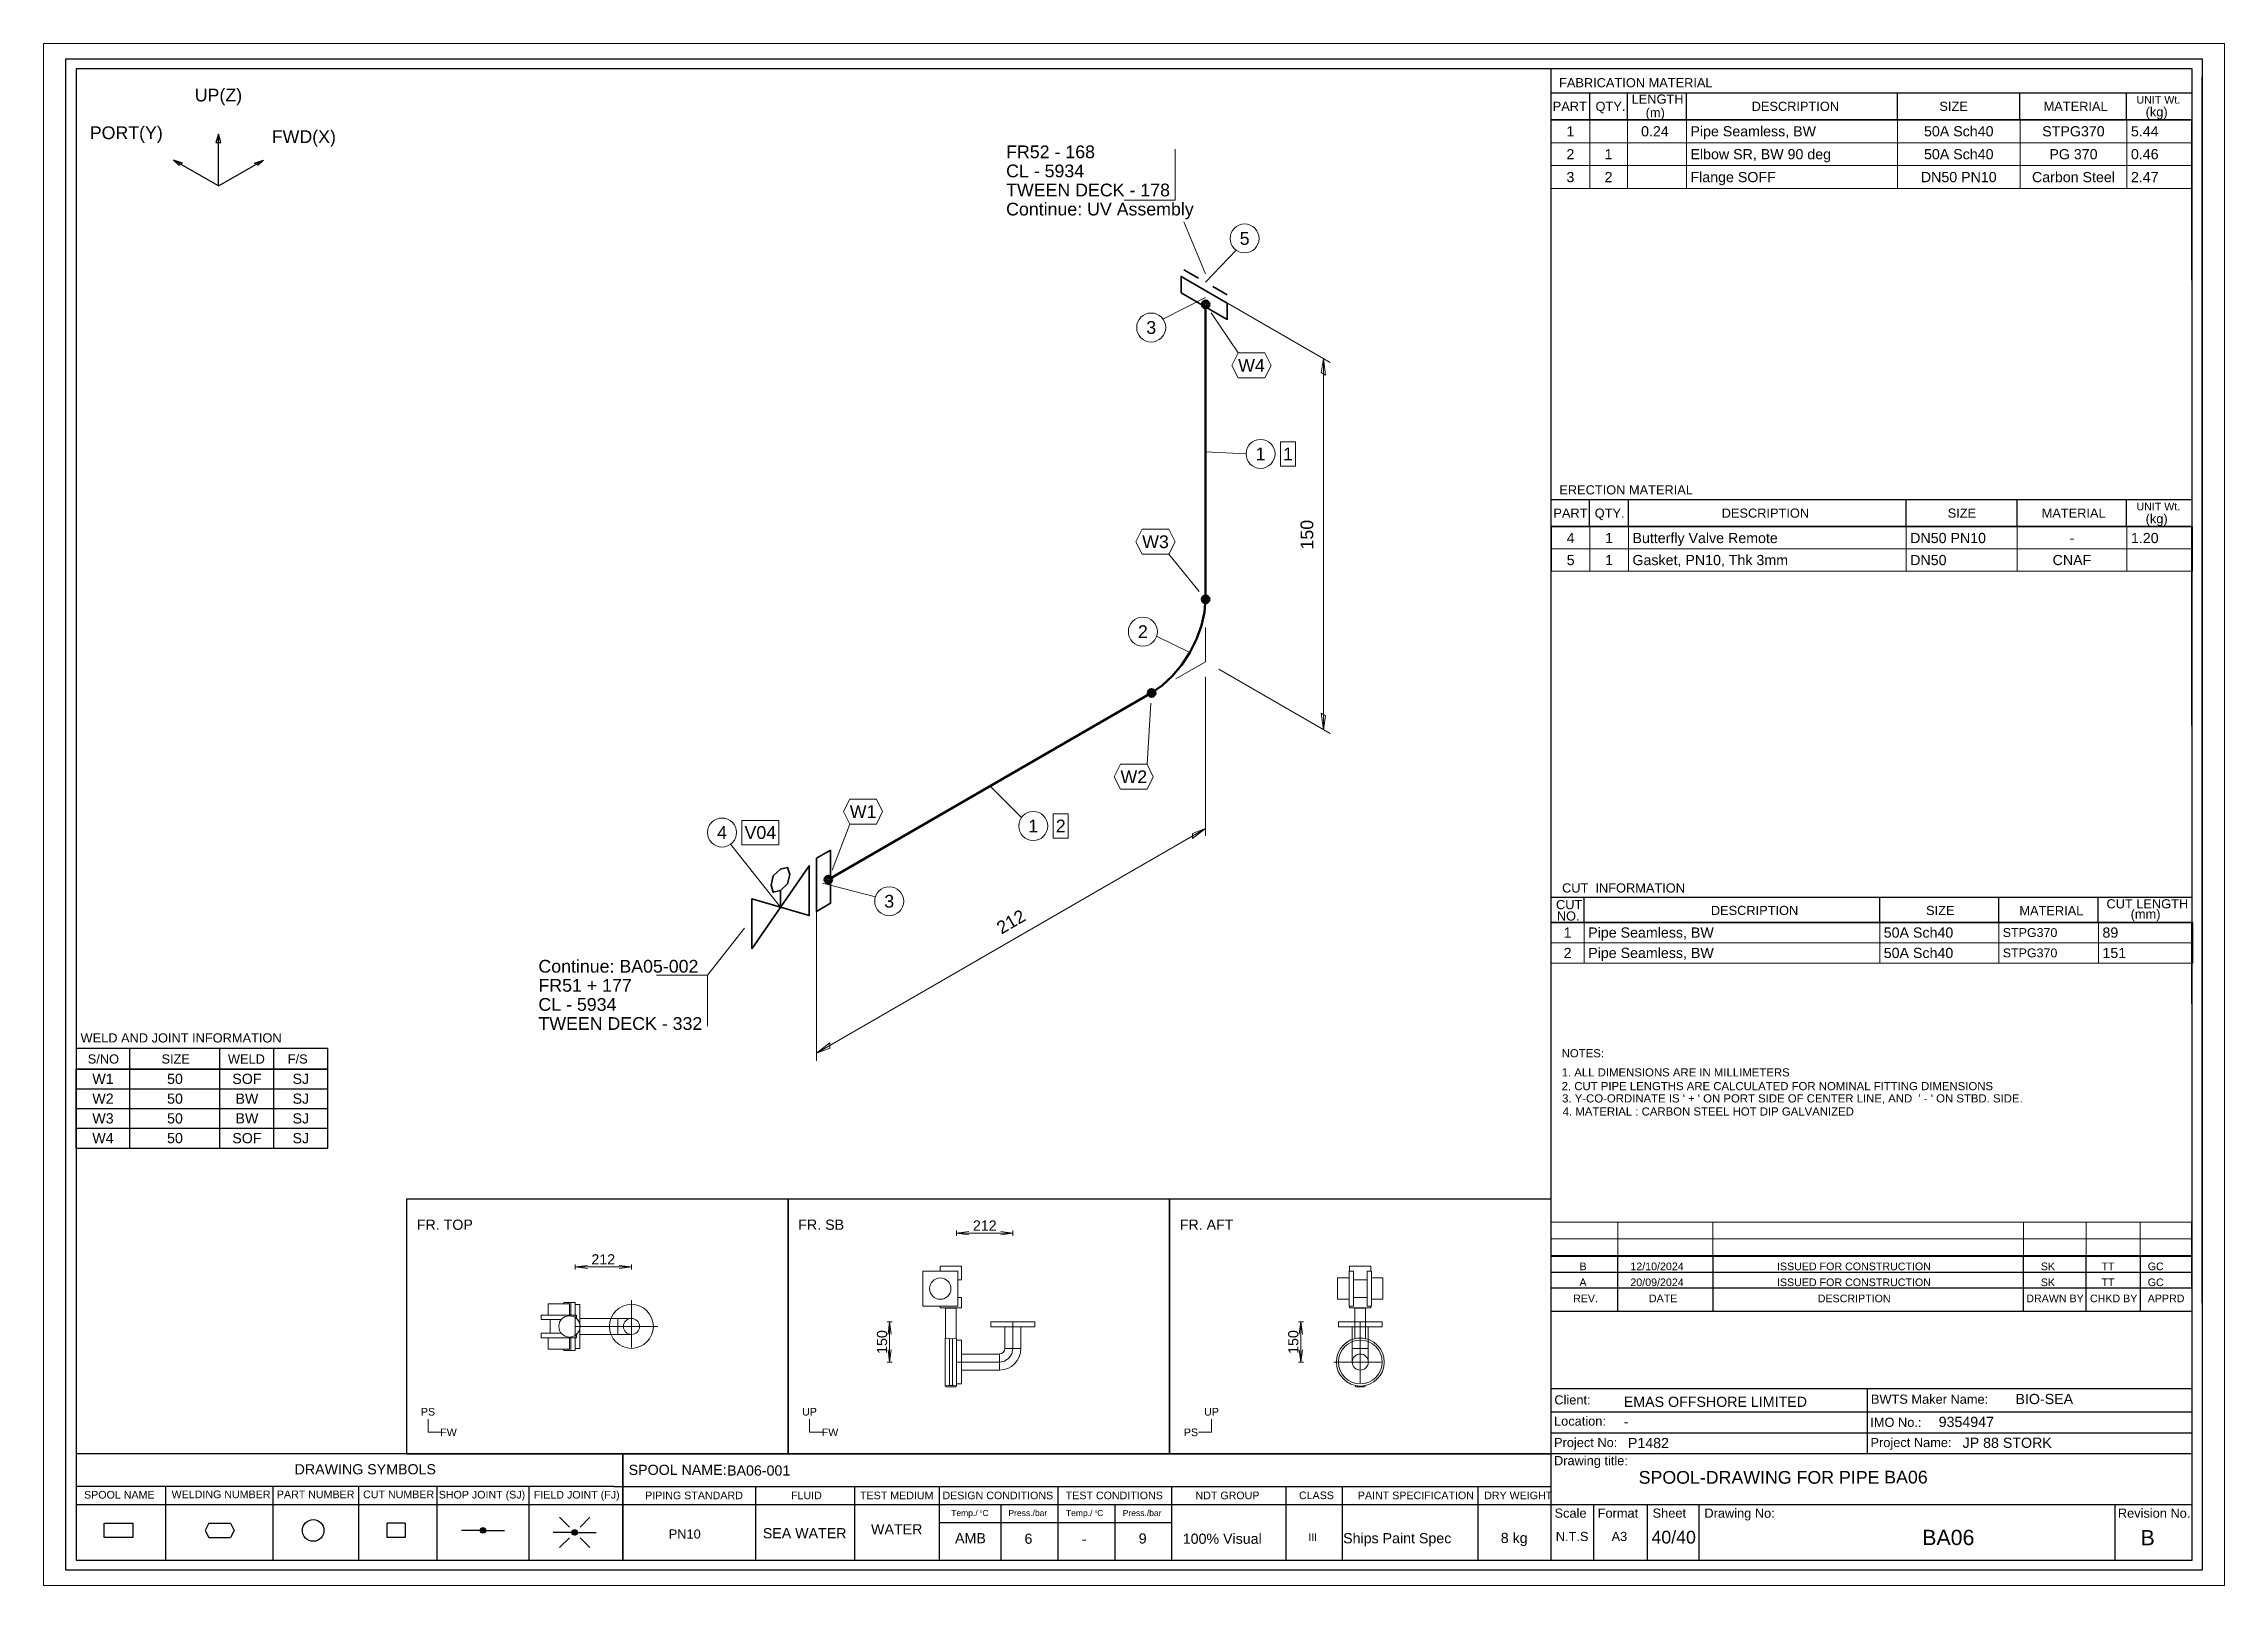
# Paper-space layout 'Layout1' of a CAD drawing. Header units: millimetres. Extents: x -20 to 277, y -7 to 202.
# The model-space entities are those that its viewports show. They can reach past a viewport. Long polylines and large blocks are cut down to what shows.
import ezdxf
from ezdxf.enums import TextEntityAlignment as Align

# ---------------------------------------------------------------- set-up
doc = ezdxf.new("R2010")
doc.units = ezdxf.units.MM
doc.linetypes.add('DOTTED_DASHED5', pattern=[9.99998, 4.444436, -2.666661, 0.222222, -2.666661])
doc.linetypes.add('DOTTED_DASHED6', pattern=[10.0002, 4.444533, -2.66672, 0.222227, -2.66672])
for name, color, linetype in [('FramesFromTables', 40, 'Continuous'), ('I_Coordinates', 11, 'Continuous'), ('I_CutNumbers', 10, 'Continuous'), ('I_Dimensions', 4, 'Continuous'), ('I_OtherComponents', 2, 'Continuous'), ('I_PartNumbers', 9, 'Continuous'), ('I_Pipes', 1, 'Continuous'), ('I_Tags', 8, 'Continuous'), ('SymbolsOnDrawingSheet', 1, 'Continuous'), ('TextFromTables', 2, 'Continuous'), ('TextFromTextBoxes', 2, 'Continuous')]:
    doc.layers.add(name, color=color, linetype=linetype)
doc.styles.add('Cadmatic Default Text', font='arial.ttf')

psp = doc.layouts.get("Layout1")

msp = doc.modelspace()

# ---------------------------------------------------------------- texts
at = {"layer": 'SymbolsOnDrawingSheet', "linetype": 'ByBlock', "lineweight": -3, "style": 'Cadmatic Default Text'}
for s, height, p in [('FABRICATION MATERIAL', 1.8, (293.57, 293.19)), ('PART', 1.8, (292.32, 288.55)), ('QTY.', 1.8, (300.74, 288.55)), ('LENGTH', 1.8, (307.84, 289.97)), ('DESCRIPTION', 1.8, (331.43, 288.55)), ('SIZE', 1.8, (368.34, 288.55)), ('MATERIAL', 1.8, (388.84, 288.55)), ('UNIT Wt.', 1.5, (407.08, 289.7)), (' (kg)', 1.8, (408.19, 287.46)), ('ERECTION MATERIAL', 1.8, (293.62, 213.19)), ('PART', 1.8, (292.45, 208.62)), ('QTY.', 1.8, (300.58, 208.62)), ('DESCRIPTION', 1.8, (325.54, 208.62)), ('SIZE', 1.8, (369.97, 208.62)), ('MATERIAL', 1.8, (388.45, 208.62)), ('UNIT Wt.', 1.5, (407.08, 209.77)), (' (kg)', 1.8, (408.19, 207.53)), ('CUT  INFORMATION', 1.8, (294.16, 134.97)), ('CUT ', 1.8, (292.97, 131.7)), ('NO.', 1.8, (293.13, 129.46)), ('DESCRIPTION', 1.8, (323.41, 130.55)), ('SIZE', 1.8, (365.72, 130.55)), ('MATERIAL', 1.8, (384.07, 130.5)), ('CUT LENGTH', 1.8, (401.19, 131.85)), ('(mm)', 1.8, (405.94, 129.85)), ('WELD AND JOINT INFORMATION', 1.8, (2.89, 105.5)), ('S/NO', 1.8, (4.31, 101.36)), ('SIZE', 1.8, (18.81, 101.36)), ('WELD', 1.8, (31.86, 101.36)), ('F/S', 1.8, (43.63, 101.36)), ('SPOOL-DRAWING FOR PIPE', 2.5, (309.22, 19.5))]:
    msp.add_text(s, height=height, dxfattribs=at).set_placement(p, align=Align.TOP_LEFT)
at = {"layer": 'SymbolsOnDrawingSheet', "linetype": 'ByBlock', "lineweight": 25, "style": 'Cadmatic Default Text'}
for s, p in [('UP(Z)', (30, 289.86)), ('PORT(Y)', (11.88, 282.46)), ('FWD(X)', (46.79, 281.7))]:
    msp.add_text(s, height=2.5, dxfattribs=at).set_placement(p, align=Align.MIDDLE_CENTER)
at = {"layer": 'SymbolsOnDrawingSheet', "linetype": 'ByBlock', "lineweight": -3, "style": 'Cadmatic Default Text'}
for s, height, p in [('(m)', 1.8, (310.6, 285.51)), ('Client:', 1.8, (292.64, 32.58)), ('BWTS Maker Name:', 1.8, (354.88, 32.71)), ('Location:', 1.8, (292.58, 28.41)), ('Project No:', 1.8, (292.58, 24.2)), ('IMO No.:', 1.8, (354.76, 28.17)), ('Project Name:', 1.8, (354.8, 24.2)), ('Drawing title:', 1.8, (292.57, 20.64)), ('DRAWING SYMBOLS', 2, (44.98, 18.84)), ('Temp./  C   ', 1.2, (174.06, 10.65)), ('0', 0.53, (179.71, 11.25)), ('Press./bar', 1.2, (185.31, 10.65)), ('Temp./  C   ', 1.2, (196.61, 10.65)), ('0', 0.53, (202.37, 11.25)), ('Press./bar', 1.2, (207.78, 10.65)), ('Scale', 1.8, (292.68, 10.32)), ('Format', 1.8, (301.16, 10.32)), ('Sheet', 1.8, (311.96, 10.32)), ('Drawing No:', 1.8, (322.14, 10.32)), ('Revision No.', 1.8, (403.43, 10.32)), ('N.T.S', 1.8, (292.92, 5.74)), ('A3', 1.8, (303.89, 5.74))]:
    msp.add_text(s, height=height, dxfattribs=at).set_placement(p)
for s, height, p in [('1. ALL DIMENSIONS ARE IN MILLIMETERS', 1.6, (294.08, 97.83)), ('NOTES:', 1.6, (294.08, 101.59)), ('2. CUT PIPE LENGTHS ARE CALCULATED FOR NOMINAL FITTING DIMENSIONS', 1.6, (294.08, 95.13)), ("3. Y-CO-ORDINATE IS ' + ' ON PORT SIDE OF CENTER LINE, AND  ' - ' ON STBD. SIDE.", 1.6, (294.16, 92.72)), ('4. MATERIAL : CARBON STEEL HOT DIP GALVANIZED', 1.6, (294.28, 90.15)), ('B', 1.5, (297.58, 59.71)), ('12/10/2024', 1.5, (307.59, 59.71)), ('ISSUED FOR CONSTRUCTION', 1.5, (336.41, 59.71)), ('SK', 1.5, (388.28, 59.71)), ('TT', 1.5, (400.21, 59.71)), ('GC', 1.5, (409.3, 59.71)), ('A', 1.5, (297.58, 56.58)), ('20/09/2024', 1.5, (307.59, 56.58)), ('ISSUED FOR CONSTRUCTION', 1.5, (336.41, 56.58)), ('SK', 1.5, (388.28, 56.58)), ('TT', 1.5, (400.21, 56.58)), ('GC', 1.5, (409.3, 56.58)), ('REV.', 1.5, (296.32, 53.41)), ('DATE', 1.5, (311.24, 53.41)), ('DESCRIPTION', 1.5, (344.43, 53.41)), ('DRAWN BY', 1.5, (385.43, 53.41)), ('CHKD BY', 1.5, (397.94, 53.41)), ('APPRD', 1.5, (409.3, 53.41)), ('SPOOL NAME:', 2, (110.65, 19.73)), ('SPOOL NAME', 1.5, (3.58, 14.83)), ('WELDING NUMBER', 1.5, (20.79, 14.91)), ('PART NUMBER', 1.5, (41.48, 14.91)), ('CUT NUMBER', 1.5, (58.44, 14.91)), ('SHOP JOINT (SJ)', 1.5, (73.31, 14.85)), ('FIELD JOINT (FJ)', 1.5, (92, 14.83)), ('PIPING STANDARD', 1.5, (113.89, 14.7)), ('FLUID', 1.5, (142.57, 14.7)), ('TEST MEDIUM', 1.5, (156.14, 14.7)), ('DESIGN CONDITIONS', 1.5, (172.34, 14.7)), ('TEST CONDITIONS', 1.5, (196.58, 14.7)), ('NDT GROUP', 1.5, (222.09, 14.7)), ('CLASS', 1.5, (242.43, 14.72)), ('PAINT SPECIFICATION', 1.5, (254.01, 14.7)), ('DRY WEIGHT', 1.5, (278.84, 14.7)), ('PN10', 1.8, (118.53, 7.12)), ('III', 1.5, (244.26, 6.51)), ('B', 3, (407.89, 6.4))]:
    msp.add_text(s, height=height, dxfattribs=at).set_placement(p, align=Align.MIDDLE_LEFT)
at = {"layer": 'SymbolsOnDrawingSheet', "linetype": 'ByBlock', "lineweight": 25, "style": 'Cadmatic Default Text'}
for s, p in [('FR. TOP', (69, 68.9)), ('FR. SB', (144, 68.9)), ('FR. AFT', (219, 68.9))]:
    msp.add_text(s, height=2, dxfattribs=at).set_placement(p, align=Align.TOP_LEFT)
at = {"layer": 'SymbolsOnDrawingSheet', "linetype": 'ByBlock', "lineweight": 13, "style": 'Cadmatic Default Text'}
for p in [(180.66, 67.73), (105.66, 61.09)]:
    msp.add_text('212', height=2, dxfattribs=at).set_placement(p, align=Align.MIDDLE_CENTER)
for p in [(160.46, 44.84), (241.31, 44.84)]:
    msp.add_text('150', height=2, rotation=90, dxfattribs=at).set_placement(p, align=Align.MIDDLE_CENTER)
at = {"layer": 'SymbolsOnDrawingSheet', "linetype": 'ByBlock', "lineweight": 18, "style": 'Cadmatic Default Text'}
for s, p in [('PS', (71.2, 31.14)), ('UP', (146.2, 31.14)), ('UP', (225.24, 31.14)), ('FW', (75.24, 27.1)), ('FW', (150.24, 27.1)), ('PS', (221.2, 27.1))]:
    msp.add_text(s, height=1.5, dxfattribs=at).set_placement(p, align=Align.MIDDLE_CENTER)

# ---------------------------------------------------------------- blocks, each defined once
blk = doc.blocks.new('BA01728716353_BOM_4')
at = {"layer": 'FramesFromTables', "linetype": 'ByBlock', "lineweight": 18}
for p, q in [((292, 285), (418, 285)), ((292, 271.5), (292, 285)), ((292, 271.5), (292, 285)), ((299.6, 271.5), (299.6, 285)), ((299.6, 271.5), (299.6, 285)), ((307, 271.5), (307, 285)), ((307, 271.5), (307, 285)), ((318.6, 271.5), (318.6, 285)), ((318.6, 271.5), (318.6, 285)), ((360.1, 271.5), (360.1, 285)), ((360.1, 271.5), (360.1, 285)), ((384.2, 271.5), (384.2, 285)), ((384.2, 271.5), (384.2, 285)), ((405.2, 271.5), (405.2, 285)), ((405.2, 271.5), (405.2, 285)), ((418, 271.5), (418, 285)), ((292, 280.5), (418, 280.5)), ((292, 276), (418, 276)), ((292, 205), (418.1, 205)), ((292, 196.33), (292, 205)), ((292.1, 196.33), (292.1, 205)), ((299.6, 196.33), (299.6, 205)), ((299.6, 196.33), (299.6, 205)), ((307.2, 196.33), (307.2, 205)), ((307.2, 196.33), (307.2, 205)), ((361.8, 196.33), (361.8, 205)), ((361.8, 196.33), (361.8, 205)), ((383.6, 196.33), (383.6, 205)), ((383.6, 196.33), (383.6, 205)), ((405.2, 196.33), (405.2, 205)), ((405.2, 196.33), (405.2, 205)), ((418, 196.33), (418, 205)), ((292, 200.67), (418.1, 200.67)), ((292, 127.3), (418.2, 127.3)), ((292, 119.3), (292, 127.3)), ((292, 119.3), (292, 127.3)), ((298.5, 119.3), (298.5, 127.3)), ((298.5, 119.3), (298.5, 127.3)), ((356.6, 119.3), (356.6, 127.3)), ((356.6, 119.3), (356.6, 127.3)), ((380, 119.3), (380, 127.3)), ((380, 119.3), (380, 127.3)), ((399.6, 119.3), (399.6, 127.3)), ((399.6, 119.3), (399.6, 127.3)), ((418, 119.3), (418, 127.3)), ((292, 123.3), (418.2, 123.3)), ((292, 68.4), (418, 68.4)), ((292, 58.6), (292, 68.4)), ((292, 58.6), (292, 68.4)), ((292, 65.13), (418, 65.13)), ((305.1, 58.6), (305.1, 68.4)), ((305.1, 58.6), (305.1, 68.4)), ((323.8, 58.6), (323.8, 68.4)), ((323.8, 58.6), (323.8, 68.4)), ((384.9, 58.6), (384.9, 68.4)), ((384.9, 58.6), (384.9, 68.4)), ((397.2, 58.6), (397.2, 68.4)), ((397.2, 58.6), (397.2, 68.4)), ((407.8, 58.6), (407.8, 68.4)), ((407.8, 58.6), (407.8, 68.4)), ((418, 58.6), (418, 68.4)), ((292, 61.87), (418, 61.87))]:
    blk.add_line(p, q, dxfattribs=at)
at = {"layer": 'FramesFromTables', "linetype": 'ByBlock', "lineweight": -3}
for p, q in [((2, 98.5), (51.5, 98.5)), ((2, 82.96), (2, 98.5)), ((2, 82.96), (2, 98.5)), ((2, 94.62), (51.5, 94.62)), ((12.6, 82.96), (12.6, 98.5)), ((12.6, 82.96), (12.6, 98.5)), ((30.3, 82.96), (30.3, 98.5)), ((30.3, 82.96), (30.3, 98.5)), ((40.9, 82.96), (40.9, 98.5)), ((40.9, 82.96), (40.9, 98.5)), ((51.5, 82.96), (51.5, 98.5)), ((2, 90.73), (51.5, 90.73)), ((2, 86.85), (51.5, 86.85))]:
    blk.add_line(p, q, dxfattribs=at)
at = {"layer": 'FramesFromTables', "linetype": 'ByBlock', "lineweight": 18, "flags": 128}
for points in [[(292, 271.5), (418, 271.5), (418, 285)], [(292, 196.33), (418.1, 196.33), (418.1, 205)], [(292, 119.3), (418.2, 119.3), (418.2, 127.3)], [(292, 58.6), (418, 58.6), (418, 68.4)]]:
    blk.add_lwpolyline(points, dxfattribs=at)
at = {"layer": 'FramesFromTables', "linetype": 'ByBlock', "lineweight": -3, "flags": 128}
blk.add_lwpolyline([(2, 82.96), (51.5, 82.96), (51.5, 98.5)], dxfattribs=at)
at = {"layer": 'TextFromTables', "linetype": 'ByBlock', "lineweight": 13, "style": 'Cadmatic Default Text'}
for s, p in [('1', (295.8, 282.75)), ('2', (295.8, 278.25)), ('3', (295.8, 273.75))]:
    blk.add_text(s, height=2, dxfattribs=at).set_placement(p, align=Align.MIDDLE_CENTER)
at = {"layer": 'TextFromTables', "linetype": 'ByBlock', "lineweight": 25, "style": 'Cadmatic Default Text'}
for s, p in [('0.24 ', (312.8, 282.75)), ('50A Sch40', (372.15, 282.75)), ('STPG370', (394.7, 282.75)), ('1', (303.3, 278.25)), ('50A Sch40', (372.15, 278.25)), ('PG 370', (394.7, 278.25)), ('2', (303.3, 273.75)), ('DN50 PN10', (372.15, 273.75)), ('Carbon Steel', (394.7, 273.75)), ('4', (295.85, 202.83)), ('1', (303.4, 202.83)), ('-', (394.4, 202.83)), ('5', (295.85, 198.5)), ('1', (303.4, 198.5)), ('CNAF', (394.4, 198.5)), ('1', (295.25, 125.3)), ('2', (295.25, 121.3)), ('W1', (7.3, 96.56)), ('50', (21.45, 96.56)), ('SOF', (35.6, 96.56)), ('SJ', (46.2, 96.56)), ('W2', (7.3, 92.67)), ('50', (21.45, 92.67)), ('BW', (35.6, 92.67)), ('SJ', (46.2, 92.67)), ('W3', (7.3, 88.79)), ('W4', (7.3, 84.91)), ('50', (21.45, 88.79)), ('50', (21.45, 84.91)), ('SOF', (35.6, 84.91)), ('BW', (35.6, 88.79)), ('SJ', (46.2, 88.79)), ('SJ', (46.2, 84.91))]:
    blk.add_text(s, height=2, dxfattribs=at).set_placement(p, align=Align.MIDDLE_CENTER)
for s, height, p in [('Pipe Seamless, BW ', 2, (319.4, 282.75)), ('5.44', 2, (406, 282.75)), ('Elbow SR, BW 90 deg', 2, (319.4, 278.25)), ('0.46', 2, (406, 278.25)), ('Flange SOFF ', 2, (319.4, 273.75)), ('2.47', 2, (406, 273.75)), ('Butterfly Valve Remote ', 2, (308, 202.83)), ('DN50 PN10', 2, (362.6, 202.83)), ('1.20', 2, (406, 202.83)), ('Gasket, PN10, Thk 3mm ', 2, (308, 198.5)), ('DN50', 2, (362.6, 198.5)), ('Pipe Seamless, BW', 2, (299.3, 125.3)), ('50A Sch40', 2, (357.4, 125.3)), ('STPG370', 1.75, (380.8, 125.3)), ('89', 2, (400.4, 125.3)), ('Pipe Seamless, BW', 2, (299.3, 121.3)), ('50A Sch40', 2, (357.4, 121.3)), ('STPG370', 1.75, (380.8, 121.3)), ('151', 2, (400.4, 121.3))]:
    blk.add_text(s, height=height, dxfattribs=at).set_placement(p, align=Align.MIDDLE_LEFT)
at = {"layer": 'TextFromTextBoxes', "linetype": 'ByBlock', "lineweight": -3, "style": 'Cadmatic Default Text'}
for s, p in [('BIO-SEA', (383.3, 33.65)), ('EMAS OFFSHORE LIMITED', (306.3, 33.1)), ('9354947', (368.2, 29.15)), ('-', (306.3, 29.2)), ('P1482', (307.1, 25)), ('JP 88 STORK', (372.9, 25.05)), ('BA06-001', (130, 19.6))]:
    blk.add_text(s, height=2, dxfattribs=at).set_placement(p, align=Align.MIDDLE_LEFT)
at = {"layer": 'TextFromTextBoxes', "linetype": 'ByBlock', "lineweight": 25, "style": 'Cadmatic Default Text'}
blk.add_text('BA06', height=2.5, dxfattribs=at).set_placement((357.5, 18.3), align=Align.MIDDLE_LEFT)
at = {"layer": 'TextFromTextBoxes', "linetype": 'ByBlock', "lineweight": -3, "style": 'Cadmatic Default Text'}
for s, height, p in [('WATER', 2, (163.35, 8.05)), ('SEA WATER', 2, (145.25, 7.28)), ('AMB', 2, (177.85, 6.3)), ('6', 2, (189.25, 6.2)), ('-', 2, (200.2, 6.15)), ('9', 2, (211.7, 6.25)), ('100% Visual', 2, (227.35, 6.2)), ('Ships Paint Spec', 2, (261.75, 6.3)), ('8 kg', 2, (284.75, 6.35)), ('40/40', 2.5, (316.1, 6.5))]:
    blk.add_text(s, height=height, dxfattribs=at).set_placement(p, align=Align.MIDDLE_CENTER)
at = {"layer": 'TextFromTextBoxes', "linetype": 'ByBlock', "lineweight": 25, "style": 'Cadmatic Default Text'}
blk.add_text('BA06', height=3, dxfattribs=at).set_placement((370.1, 6.45), align=Align.MIDDLE_CENTER)
blk = doc.blocks.new('BA01728716353_PRT_0_3')
at = {"layer": 'I_OtherComponents', "linetype": 'ByBlock', "lineweight": 35, "flags": 128}
blk.add_lwpolyline([(167.27, 227.7), (167.27, 230.92), (176.32, 225.69), (176.32, 222.48), (167.27, 227.7)], dxfattribs=at)
at = {"layer": 'I_OtherComponents', "linetype": 'ByBlock', "lineweight": 50}
for radius in [0.75, 0.375]:
    blk.add_circle((172.07, 225.42), radius, dxfattribs=at)
blk = doc.blocks.new('BA01728716353_PRT_1_3')
at = {"layer": 'I_Pipes', "linetype": 'ByBlock', "lineweight": 50}
blk.add_line((172.07, 225.42), (172.07, 167.48), dxfattribs=at)
blk = doc.blocks.new('BA01728716353_PRT_2_3')
at = {"layer": 'I_Pipes', "linetype": 'ByBlock', "lineweight": 0}
for q in [(172.07, 161.96), (166.24, 151.86)]:
    blk.add_line((172.07, 155.23), q, dxfattribs=at)
at = {"layer": 'I_Pipes', "linetype": 'ByBlock', "lineweight": 50, "flags": 128}
blk.add_lwpolyline([(161.46, 149.1), (163.53, 150.53), (165.52, 152.38), (167.36, 154.57), (168.96, 157.02), (170.28, 159.64), (171.26, 162.32), (171.87, 164.97), (172.07, 167.48)], dxfattribs=at)
at = {"layer": 'I_Pipes', "linetype": 'ByBlock', "lineweight": 50}
for centre, radius in [((172.07, 167.48), 0.75), ((172.07, 167.48), 0.375), ((161.46, 149.1), 0.75), ((161.46, 149.1), 0.375)]:
    blk.add_circle(centre, radius, dxfattribs=at)
blk = doc.blocks.new('BA01728716353_PRT_3_3')
at = {"layer": 'I_Pipes', "linetype": 'ByBlock', "lineweight": 50}
blk.add_line((97.93, 112.42), (161.46, 149.1), dxfattribs=at)
blk = doc.blocks.new('BA01728716353_PRT_4_3')
at = {"layer": 'I_OtherComponents', "linetype": 'ByBlock', "lineweight": 35, "flags": 128}
blk.add_lwpolyline([(98.35, 118.22), (95.57, 116.61), (95.57, 106.16), (98.35, 107.77), (98.35, 118.22)], dxfattribs=at)
at = {"layer": 'I_OtherComponents', "linetype": 'ByBlock', "lineweight": 50}
for radius in [0.75, 0.375]:
    blk.add_circle((97.93, 112.42), radius, dxfattribs=at)
blk = doc.blocks.new('BA01728716353_PRT_5_3')
at = {"layer": 'I_OtherComponents', "linetype": 'ByBlock', "lineweight": 35, "flags": 128}
for points in [[(82.84, 98.81), (82.84, 108.61), (94.15, 105.34), (94.15, 115.14), (82.84, 98.81)], [(88.5, 110.24), (87.08, 109.92), (86.66, 111.3), (87.08, 113.18), (88.5, 114.49), (89.91, 114.81), (90.34, 113.43), (89.91, 111.55), (88.5, 110.24), (88.5, 106.98)]]:
    blk.add_lwpolyline(points, dxfattribs=at)
at = {"layer": 'I_OtherComponents', "flags": 1}
blk.add_attdef('ValvePos', (88.5, 106.98), '', height=2.5, dxfattribs=at)
blk = doc.blocks.new('BA01728716353_PRT_6_3')
at = {"layer": 'I_OtherComponents', "linetype": 'ByBlock', "lineweight": 35}
for p, q in [((170.66, 230.59), (167.83, 232.22)), ((176.32, 227.32), (173.49, 228.96))]:
    blk.add_line(p, q, dxfattribs=at)
blk = doc.blocks.new('BA01728716353_DIM_0_3')
at = {"layer": 'I_Dimensions', "linetype": 'ByBlock', "lineweight": 0}
for p, q in [((196.54, 214.02), (174.67, 226.64)), ((195.24, 141.85), (195.24, 214.77)), ((174.67, 153.73), (196.54, 141.1))]:
    blk.add_line(p, q, dxfattribs=at)
at = {"layer": 'I_Dimensions', "linetype": 'ByBlock', "lineweight": 0, "flags": 128}
for points in [[(195.24, 214.77), (195.67, 211.52), (194.8, 212.02), (195.24, 214.77)], [(195.24, 141.85), (195.67, 144.6), (194.8, 145.1), (195.24, 141.85)]]:
    blk.add_lwpolyline(points, dxfattribs=at)
at = {"layer": 'I_Dimensions', "linetype": 'ByBlock', "lineweight": 0, "style": 'Cadmatic Default Text'}
blk.add_text('150', height=2.5, rotation=90, dxfattribs=at).set_placement((191.99, 180.18), align=Align.MIDDLE_CENTER)
blk = doc.blocks.new('BA01728716353_DIM_1_3')
at = {"layer": 'I_Dimensions', "linetype": 'ByBlock', "lineweight": 0}
for p, q in [((172.07, 120.98), (172.07, 152.23)), ((95.57, 78.31), (172.07, 122.48)), ((95.57, 108.06), (95.57, 76.81))]:
    blk.add_line(p, q, dxfattribs=at)
at = {"layer": 'I_Dimensions', "linetype": 'ByBlock', "lineweight": 0, "flags": 128}
for points in [[(172.07, 122.48), (169.47, 120.48), (169.47, 121.48), (172.07, 122.48)], [(95.57, 78.31), (98.17, 79.31), (98.17, 80.31), (95.57, 78.31)]]:
    blk.add_lwpolyline(points, dxfattribs=at)
at = {"layer": 'I_Dimensions', "linetype": 'ByBlock', "lineweight": 0, "style": 'Cadmatic Default Text'}
blk.add_text('212', height=2.5, rotation=30, dxfattribs=at).set_placement((133.82, 104.14), align=Align.MIDDLE_CENTER)
blk = doc.blocks.new('BA01728716353_CRD_0_3')
at = {"layer": 'I_Coordinates', "linetype": 'ByBlock', "lineweight": 0}
blk.add_line((74.12, 93.63), (81.43, 102.89), dxfattribs=at)
at = {"layer": 'I_Coordinates', "linetype": 'ByBlock', "lineweight": 0, "flags": 128}
blk.add_lwpolyline([(74.12, 83.63), (74.12, 93.63), (64.12, 93.63)], dxfattribs=at)
at = {"layer": 'I_Coordinates', "linetype": 'ByBlock', "lineweight": 0, "style": 'Cadmatic Default Text'}
for s, p in [('Continue: BA05-002', (40.91, 96.63)), ('FR51 + 177', (40.91, 92.88)), ('CL - 5934', (40.91, 89.13)), ('TWEEN DECK - 332', (40.91, 85.38))]:
    blk.add_text(s, height=2.5, dxfattribs=at).set_placement(p, align=Align.TOP_LEFT)
blk = doc.blocks.new('BA01728716353_CRD_1_3')
at = {"layer": 'I_Coordinates', "linetype": 'ByBlock', "lineweight": 0}
blk.add_line((167.83, 241.66), (172.07, 231.41), dxfattribs=at)
at = {"layer": 'I_Coordinates', "linetype": 'ByBlock', "lineweight": 0, "flags": 128}
blk.add_lwpolyline([(166.07, 255.91), (166.07, 245.91), (156.07, 245.91)], dxfattribs=at)
at = {"layer": 'I_Coordinates', "linetype": 'ByBlock', "lineweight": 0, "style": 'Cadmatic Default Text'}
for s, p in [('FR52 - 168', (132.86, 254.16)), ('TWEEN DECK - 178', (132.86, 246.66)), ('CL - 5934', (132.86, 250.41)), ('Continue: UV Assembly', (132.86, 242.91))]:
    blk.add_text(s, height=2.5, dxfattribs=at).set_placement(p)
blk = doc.blocks.new('BA01728716353_PTN_0_3')
at = {"layer": 'I_PartNumbers', "linetype": 'ByBlock', "lineweight": 0}
blk.add_line((78.67, 119.35), (88.5, 106.98), dxfattribs=at)
blk.add_circle((77, 121.66), 2.85, dxfattribs=at)
at = {"layer": 'I_PartNumbers', "linetype": 'ByBlock', "lineweight": 0, "style": 'Cadmatic Default Text'}
blk.add_text('4', height=2.5, dxfattribs=at).set_placement((77, 121.66), align=Align.MIDDLE_CENTER)
blk = doc.blocks.new('BA01728716353_PTN_1_3')
at = {"layer": 'I_PartNumbers', "linetype": 'ByBlock', "lineweight": 0}
blk.add_line((107.16, 109.02), (96.75, 111.74), dxfattribs=at)
blk.add_circle((109.87, 108.15), 2.85, dxfattribs=at)
at = {"layer": 'I_PartNumbers', "linetype": 'ByBlock', "lineweight": 0, "style": 'Cadmatic Default Text'}
blk.add_text('3', height=2.5, dxfattribs=at).set_placement((109.87, 108.15), align=Align.MIDDLE_CENTER)
blk = doc.blocks.new('BA01728716353_PTN_2_3')
at = {"layer": 'I_PartNumbers', "linetype": 'ByBlock', "lineweight": 0}
blk.add_line((135.89, 124.61), (129.69, 130.76), dxfattribs=at)
blk.add_circle((138.19, 122.94), 2.85, dxfattribs=at)
at = {"layer": 'I_PartNumbers', "linetype": 'ByBlock', "lineweight": 0, "style": 'Cadmatic Default Text'}
blk.add_text('1', height=2.5, dxfattribs=at).set_placement((138.19, 122.94), align=Align.MIDDLE_CENTER)
blk = doc.blocks.new('BA01728716353_PTN_3_3')
at = {"layer": 'I_PartNumbers', "linetype": 'ByBlock', "lineweight": 0}
blk.add_line((162.44, 160.25), (168.96, 157.02), dxfattribs=at)
blk.add_circle((159.74, 161.13), 2.85, dxfattribs=at)
at = {"layer": 'I_PartNumbers', "linetype": 'ByBlock', "lineweight": 0, "style": 'Cadmatic Default Text'}
blk.add_text('2', height=2.5, dxfattribs=at).set_placement((159.74, 161.13), align=Align.MIDDLE_CENTER)
blk = doc.blocks.new('BA01728716353_PTN_4_3')
at = {"layer": 'I_PartNumbers', "linetype": 'ByBlock', "lineweight": 0}
blk.add_line((180.03, 196.06), (172.07, 196.45), dxfattribs=at)
blk.add_circle((182.88, 196.06), 2.85, dxfattribs=at)
at = {"layer": 'I_PartNumbers', "linetype": 'ByBlock', "lineweight": 0, "style": 'Cadmatic Default Text'}
blk.add_text('1', height=2.5, dxfattribs=at).set_placement((182.88, 196.06), align=Align.MIDDLE_CENTER)
blk = doc.blocks.new('BA01728716353_PTN_5_3')
at = {"layer": 'I_PartNumbers', "linetype": 'ByBlock', "lineweight": 0}
blk.add_line((178.08, 236.09), (172.07, 229.77), dxfattribs=at)
blk.add_circle((179.75, 238.39), 2.85, dxfattribs=at)
at = {"layer": 'I_PartNumbers', "linetype": 'ByBlock', "lineweight": 0, "style": 'Cadmatic Default Text'}
blk.add_text('5', height=2.5, dxfattribs=at).set_placement((179.75, 238.39), align=Align.MIDDLE_CENTER)
blk = doc.blocks.new('BA01728716353_PTN_6_3')
at = {"layer": 'I_PartNumbers', "linetype": 'ByBlock', "lineweight": 0}
blk.add_line((163.68, 222.56), (172.07, 226.78), dxfattribs=at)
blk.add_circle((161.38, 220.89), 2.85, dxfattribs=at)
at = {"layer": 'I_PartNumbers', "linetype": 'ByBlock', "lineweight": 0, "style": 'Cadmatic Default Text'}
blk.add_text('3', height=2.5, dxfattribs=at).set_placement((161.38, 220.89), align=Align.MIDDLE_CENTER)
blk = doc.blocks.new('BA01728716353_CUT_7_3')
at = {"layer": 'I_CutNumbers', "linetype": 'ByBlock', "lineweight": 0, "flags": 128}
blk.add_lwpolyline([(145.07, 120.55), (145.07, 125.33), (142.13, 125.33), (142.13, 120.55), (145.07, 120.55)], dxfattribs=at)
at = {"layer": 'I_CutNumbers', "linetype": 'ByBlock', "lineweight": 0, "style": 'Cadmatic Default Text'}
blk.add_text('2', height=2.5, dxfattribs=at).set_placement((143.6, 122.94), align=Align.MIDDLE_CENTER)
blk = doc.blocks.new('BA01728716353_CUT_8_3')
at = {"layer": 'I_CutNumbers', "linetype": 'ByBlock', "lineweight": 0, "flags": 128}
blk.add_lwpolyline([(189.75, 193.67), (189.75, 198.44), (186.81, 198.44), (186.81, 193.67), (189.75, 193.67)], dxfattribs=at)
at = {"layer": 'I_CutNumbers', "linetype": 'ByBlock', "lineweight": 0, "style": 'Cadmatic Default Text'}
blk.add_text('1', height=2.5, dxfattribs=at).set_placement((188.28, 196.06), align=Align.MIDDLE_CENTER)
blk = doc.blocks.new('BA01728716353_vpo_9_3')
at = {"layer": 'I_Tags', "linetype": 'ByBlock', "lineweight": 0, "flags": 128}
blk.add_lwpolyline([(88.15, 119.27), (88.15, 124.04), (80.93, 124.04), (80.93, 119.27), (88.15, 119.27)], dxfattribs=at)
at = {"layer": 'I_Tags', "linetype": 'ByBlock', "lineweight": 0, "style": 'Cadmatic Default Text'}
blk.add_text('V04', height=2.5, dxfattribs=at).set_placement((84.54, 121.66), align=Align.MIDDLE_CENTER)
blk = doc.blocks.new('Pi_Weld_0')
at = {"layer": 'I_Tags', "linetype": 'ByBlock', "lineweight": 0, "flags": 128}
for points in [[(-2.62, 2.45), (-7.91, 10.32)], [(-2.62, 2.45), (-3.84, 0)], [(-3.84, 0), (-2.62, -2.45)], [(2.62, 2.45), (-2.62, 2.45)], [(3.84, 0), (2.62, 2.45)], [(2.62, -2.45), (3.84, 0)], [(-2.62, -2.45), (2.62, -2.45)]]:
    blk.add_lwpolyline(points, dxfattribs=at)
at = {"layer": 'I_Tags', "linetype": 'ByBlock', "lineweight": 0, "style": 'Cadmatic Default Text'}
blk.add_text('W4', height=2.5, dxfattribs=at).set_placement((0, 0), align=Align.MIDDLE_CENTER)
blk = doc.blocks.new('Pi_Weld_1')
at = {"layer": 'I_Tags', "linetype": 'ByBlock', "lineweight": 0, "flags": 128}
for points in [[(-2.62, 2.45), (-3.84, 0)], [(-3.84, 0), (-2.62, -2.45)], [(2.62, 2.45), (-2.62, 2.45)], [(3.84, 0), (2.62, 2.45)], [(2.62, -2.45), (3.84, 0)], [(-2.62, -2.45), (2.62, -2.45)], [(2.62, -2.45), (8.58, -9.77)]]:
    blk.add_lwpolyline(points, dxfattribs=at)
at = {"layer": 'I_Tags', "linetype": 'ByBlock', "lineweight": 0, "style": 'Cadmatic Default Text'}
blk.add_text('W3', height=2.5, dxfattribs=at).set_placement((0, 0), align=Align.MIDDLE_CENTER)
blk = doc.blocks.new('Pi_Weld_2')
at = {"layer": 'I_Tags', "linetype": 'ByBlock', "lineweight": 0, "flags": 128}
for points in [[(-2.62, 2.45), (-3.84, 0)], [(-3.84, 0), (-2.62, -2.45)], [(2.62, 2.45), (-2.62, 2.45)], [(3.84, 0), (2.62, 2.45)], [(2.62, -2.45), (3.84, 0)], [(-2.62, -2.45), (-6.09, -11.5)], [(-2.62, -2.45), (2.62, -2.45)]]:
    blk.add_lwpolyline(points, dxfattribs=at)
at = {"layer": 'I_Tags', "linetype": 'ByBlock', "lineweight": 0, "style": 'Cadmatic Default Text'}
blk.add_text('W1', height=2.5, dxfattribs=at).set_placement((0, 0), align=Align.MIDDLE_CENTER)
blk = doc.blocks.new('Pi_Weld_3')
at = {"layer": 'I_Tags', "linetype": 'ByBlock', "lineweight": 0, "flags": 128}
for points in [[(2.62, 2.45), (3.37, 14.49)], [(-2.62, 2.45), (-3.84, 0)], [(-3.84, 0), (-2.62, -2.45)], [(2.62, 2.45), (-2.62, 2.45)], [(3.84, 0), (2.62, 2.45)], [(2.62, -2.45), (3.84, 0)], [(-2.62, -2.45), (2.62, -2.45)]]:
    blk.add_lwpolyline(points, dxfattribs=at)
at = {"layer": 'I_Tags', "linetype": 'ByBlock', "lineweight": 0, "style": 'Cadmatic Default Text'}
blk.add_text('W2', height=2.5, dxfattribs=at).set_placement((0, 0), align=Align.MIDDLE_CENTER)

# ---------------------------------------------------------------- linework, layer by layer
at = {"linetype": 'ByBlock', "lineweight": 25, "flags": 128}
for points in [[(67, 22.9), (142, 22.9), (142, 72.9), (67, 72.9), (67, 22.9)], [(142, 22.9), (217, 22.9), (217, 72.9), (142, 72.9), (142, 22.9)], [(217, 22.9), (292, 22.9), (292, 72.9), (217, 72.9), (217, 22.9)]]:
    msp.add_lwpolyline(points, dxfattribs=at)
at = {"linetype": 'ByBlock', "lineweight": 13, "flags": 128}
for points in [[(175.13, 65.73), (175.13, 66.73)], [(175.13, 66.23), (177.53, 65.92), (175.13, 66.23), (177.53, 66.55), (175.13, 66.23)], [(175.13, 66.23), (186.2, 66.23)], [(186.2, 66.23), (183.8, 66.55), (186.2, 66.23), (183.8, 65.92), (186.2, 66.23)], [(186.2, 65.73), (186.2, 66.73)], [(100.13, 59.09), (100.13, 60.09)], [(111.2, 59.09), (111.2, 60.09)], [(100.13, 59.59), (102.53, 59.27), (100.13, 59.59), (102.53, 59.9), (100.13, 59.59)], [(100.13, 59.59), (111.2, 59.59)], [(111.2, 59.59), (108.8, 59.9), (111.2, 59.59), (108.8, 59.27), (111.2, 59.59)], [(162.46, 48.78), (161.46, 48.78)], [(161.96, 48.78), (161.65, 46.38), (161.96, 48.78), (162.28, 46.38), (161.96, 48.78)], [(161.96, 40.91), (161.96, 48.78)], [(243.31, 48.78), (242.31, 48.78)], [(242.81, 48.78), (242.49, 46.38), (242.81, 48.78), (243.13, 46.38), (242.81, 48.78)], [(242.81, 40.91), (242.81, 48.78)], [(161.96, 40.91), (162.28, 43.31), (161.96, 40.91), (161.65, 43.31), (161.96, 40.91)], [(242.81, 40.91), (243.13, 43.31), (242.81, 40.91), (242.49, 43.31), (242.81, 40.91)], [(162.46, 40.91), (161.46, 40.91)], [(243.31, 40.91), (242.31, 40.91)]]:
    msp.add_lwpolyline(points, dxfattribs=at)
at = {"linetype": 'DOTTED_DASHED6', "lineweight": 13, "flags": 128}
for points in [[(111.2, 53.09), (111.2, 42.74)], [(100.13, 47.91), (101.07, 47.91)], [(101.07, 47.91), (108.54, 47.91)], [(116.37, 47.91), (106.02, 47.91)], [(111.2, 47.91), (108.54, 47.91)], [(186.2, 48.78), (186.2, 47.83)], [(186.2, 47.83), (186.2, 43.57)], [(254.49, 48.78), (254.49, 47.83)], [(254.49, 47.83), (254.49, 43.57)], [(254.49, 46.09), (254.49, 35.73)], [(254.49, 40.91), (254.49, 43.57)], [(175.13, 40.91), (176.07, 40.91)], [(249.31, 40.91), (259.66, 40.91)]]:
    msp.add_lwpolyline(points, dxfattribs=at)
at = {"linetype": 'DOTTED_DASHED5', "lineweight": 13, "flags": 128}
for points in [[(183.54, 40.91), (184.56, 41.11), (185.42, 41.69), (185.99, 42.55), (186.2, 43.57)], [(176.07, 40.91), (183.54, 40.91)]]:
    msp.add_lwpolyline(points, dxfattribs=at)
at = {"layer": 'SymbolsOnDrawingSheet', "linetype": 'ByBlock', "lineweight": -3, "flags": 128}
for points in [[(0, 297), (420, 297), (420, 0), (0, 0), (0, 297)], [(418.01, 295.01), (2, 295.01)], [(2, 295.01), (2, 2)], [(292.02, 50.91), (292.02, 295.01)], [(418.01, 2), (418.01, 295.01)], [(420, 52.53), (420, 293.46)], [(420, 52.53), (420, 293.46)], [(292.02, 290.3), (418.01, 290.3)], [(292.02, 284.66), (292.02, 288.77)], [(299.59, 285.01), (299.59, 290.3)], [(307.02, 285.01), (307.02, 290.3)], [(318.61, 285.01), (318.61, 290.3)], [(360.08, 285.01), (360.08, 290.3)], [(384.18, 285.01), (384.18, 290.3)], [(405.15, 285.01), (405.15, 290.3)], [(405.15, 285.01), (405.15, 290.3)], [(292, 285), (418, 285)], [(292, 253.5), (292, 285)], [(292, 253.5), (292, 285)], [(292.02, 285.01), (418.01, 285.01)], [(418.01, 285.01), (292.02, 285.01)], [(418, 253.5), (418, 285)], [(292.02, 210.38), (418.01, 210.38)], [(299.57, 205.08), (299.57, 210.38)], [(307.21, 205.08), (307.21, 210.38)], [(361.83, 205.03), (361.83, 210.38)], [(383.61, 205.08), (383.61, 210.38)], [(405.15, 205.17), (405.15, 210.38)], [(292.02, 205.08), (292.02, 209.18)], [(292.02, 205.08), (418.01, 205.08)], [(292.02, 186.7), (292.02, 205.08)], [(292.02, 186.7), (292.02, 205.08)], [(418.01, 205.08), (292.02, 205.08)], [(418, 166), (418, 205)], [(292.02, 132.23), (418.01, 132.23)], [(292.02, 127.3), (292.02, 131.41)], [(298.48, 127.3), (298.48, 132.23)], [(356.6, 127.3), (356.6, 132.23)], [(380.01, 127.3), (380.01, 132.23)], [(399.56, 127.3), (399.56, 132.23)], [(292.02, 127.3), (418.01, 127.3)], [(418.01, 127.3), (292.02, 127.3)], [(418, 111.3), (418, 127.3)], [(2, 102.57), (51.49, 102.57)], [(12.6, 98.45), (12.6, 102.57)], [(30.28, 98.45), (30.28, 102.57)], [(40.88, 98.45), (40.88, 102.57)], [(51.49, 98.45), (51.49, 102.57)], [(2, 98.5), (51.5, 98.5)], [(2, 98.5), (51.5, 98.5)], [(51.49, 98.47), (2, 98.47)], [(2, 98.45), (51.49, 98.45)], [(292.02, 52.57), (292.02, 66.5)], [(292.02, 52.57), (292.02, 66.5)], [(418, 55.4), (418, 68.5)], [(292.02, 61.73), (418.01, 61.73)], [(305.1, 50.91), (305.1, 61.73)], [(323.84, 50.91), (323.84, 61.73)], [(384.91, 50.91), (384.91, 61.73)], [(397.21, 50.91), (397.21, 61.73)], [(407.86, 50.91), (407.86, 61.73)], [(292.02, 58.6), (418.01, 58.6)], [(292.02, 55.47), (418.01, 55.47)], [(292.02, 50.91), (418.01, 50.91)], [(292.02, 2), (292.02, 50.91)], [(292.02, 35.73), (418.01, 35.73)], [(354.24, 22.93), (354.24, 35.73)], [(292.02, 31.13), (418.01, 31.13)], [(292.02, 27.03), (418.01, 27.03)], [(2, 22.93), (107.74, 22.93)], [(107.74, 22.93), (292.02, 22.93)], [(109.52, 22.93), (109.52, 2)], [(109.52, 2), (109.52, 22.93)], [(292.02, 22.93), (418.01, 22.93)], [(107.74, 16.45), (2, 16.45)], [(2, 12.91), (292.02, 12.91)], [(19.62, 16.45), (19.62, 2)], [(40.69, 16.45), (40.69, 2)], [(57.56, 16.45), (57.56, 2)], [(72.95, 16.45), (72.95, 2)], [(91.02, 16.45), (91.02, 2)], [(107.74, 16.45), (292.02, 16.45)], [(135.58, 16.45), (135.58, 2)], [(155.03, 16.45), (155.03, 2)], [(171.67, 16.45), (171.67, 2)], [(183.82, 12.91), (183.82, 2)], [(195.02, 16.45), (195.02, 2)], [(206.21, 12.91), (206.21, 2)], [(217.4, 16.45), (217.4, 2)], [(239.85, 16.45), (239.85, 2)], [(250.91, 16.34), (250.91, 2)], [(277.59, 16.45), (277.59, 2)], [(292.02, 12.91), (418.01, 12.91)], [(300.39, 2), (300.39, 12.91)], [(310.96, 2), (310.96, 12.91)], [(321.13, 2), (321.13, 12.91)], [(402.9, 2), (402.9, 12.91)], [(13.2, 6.41), (7.55, 6.41), (7.55, 9.23), (13.2, 9.23)], [(13.2, 9.23), (13.2, 6.41)], [(28.12, 9.23), (27.42, 7.82)], [(28.12, 9.23), (32.36, 9.23)], [(32.36, 9.23), (33.07, 7.82)], [(66.68, 9.23), (66.68, 6.41), (63.15, 6.41), (63.15, 9.23)], [(66.68, 9.23), (63.15, 9.23)], [(99, 8.47), (97.06, 10.41)], [(101.09, 8.47), (103.03, 10.41)], [(171.67, 9.37), (217.4, 9.37)], [(171.67, 9.37), (217.4, 9.37)], [(27.42, 7.82), (28.12, 6.41)], [(28.12, 6.41), (32.36, 6.41)], [(33.07, 7.82), (32.36, 6.41)], [(81.48, 7.82), (77.79, 7.82)], [(81.49, 7.78), (82.04, 8.32)], [(81.51, 7.9), (81.93, 8.32)], [(81.52, 7.7), (82.14, 8.32)], [(81.55, 7.62), (82.22, 8.29)], [(81.56, 8.06), (81.76, 8.26)], [(81.57, 7.54), (82.28, 8.25)], [(81.62, 7.48), (82.34, 8.2)], [(81.68, 7.44), (82.4, 8.16)], [(81.74, 7.39), (82.45, 8.1)], [(81.8, 7.35), (82.48, 8.02)], [(81.88, 7.32), (82.5, 7.94)], [(81.98, 7.32), (82.53, 7.86)], [(82.09, 7.32), (82.52, 7.75)], [(82.24, 7.36), (82.47, 7.59)], [(82.54, 7.82), (86.24, 7.82)], [(99.51, 7.42), (95.82, 7.42)], [(99, 6.38), (97.06, 4.44)], [(99.53, 7.47), (99.99, 7.93)], [(99.53, 7.37), (100.1, 7.93)], [(99.56, 7.29), (100.2, 7.93)], [(99.58, 7.62), (99.88, 7.93)], [(99.58, 7.21), (100.27, 7.89)], [(99.61, 7.13), (100.33, 7.84)], [(99.67, 7.08), (100.39, 7.8)], [(99.73, 7.03), (100.45, 7.75)], [(99.79, 6.99), (100.49, 7.69)], [(99.85, 6.94), (100.52, 7.61)], [(99.94, 6.92), (100.54, 7.53)], [(100.04, 6.92), (100.57, 7.45)], [(100.15, 6.92), (100.54, 7.31)], [(100.38, 7.04), (100.49, 7.15)], [(100.57, 7.42), (104.27, 7.42)], [(101.09, 6.38), (103.03, 4.44)], [(2, 2), (418.01, 2)]]:
    msp.add_lwpolyline(points, dxfattribs=at)
at = {"layer": 'SymbolsOnDrawingSheet', "linetype": 'ByBlock', "lineweight": 25, "flags": 128}
for points in [[(30.5, 280.57), (30, 282.21), (29.5, 280.57), (30.5, 280.57)], [(30, 272), (30, 282.21)], [(30, 272), (21.16, 277.1)], [(22.93, 276.49), (21.16, 277.1), (22.22, 276.08), (22.93, 276.49)], [(30, 272), (38.84, 277.1)], [(37.07, 276.49), (38.84, 277.1), (37.78, 276.08), (37.07, 276.49)]]:
    msp.add_lwpolyline(points, dxfattribs=at)
at = {"layer": 'SymbolsOnDrawingSheet', "linetype": 'ByBlock', "lineweight": 18, "flags": 128}
for points in [[(175.37, 51.89), (175.37, 58.79), (168.46, 58.79), (168.46, 51.89)], [(171.91, 59.73), (176.1, 59.73)], [(171.91, 58.79), (171.91, 59.73)], [(176.1, 57.07), (175.37, 57.07)], [(176.1, 59.73), (176.1, 57.07)], [(250.04, 57.43), (252.27, 57.43), (252.27, 53.25), (250.04, 53.25), (250.04, 57.43)], [(252.27, 58.79), (253.15, 58.79)], [(253.15, 51.89), (252.27, 51.89), (252.27, 58.79)], [(252.4, 59.73), (256.58, 59.73)], [(252.4, 58.79), (252.4, 59.73)], [(253.15, 58.79), (253.15, 51.89)], [(255.82, 57.07), (253.15, 57.07)], [(255.82, 58.79), (256.71, 58.79), (256.71, 51.89)], [(255.82, 51.89), (255.82, 58.79)], [(256.58, 59.73), (256.58, 58.79)], [(258.93, 53.25), (256.71, 53.25), (256.71, 57.43), (258.93, 57.43), (258.93, 53.25)], [(94.82, 50.13), (94.82, 52.36), (99.01, 52.36)], [(97.88, 52.36), (97.88, 52.62)], [(97.88, 52.62), (100.13, 52.62)], [(98.73, 52.36), (98.73, 52.62)], [(98.73, 52.62), (99.29, 52.62)], [(99.01, 52.36), (99.01, 50.13)], [(99.29, 52.62), (99.29, 50.13)], [(100.13, 52.62), (100.13, 50.13)], [(100.13, 52.23), (101.07, 52.23), (101.07, 43.6), (100.13, 43.6), (100.13, 52.23)], [(168.46, 51.89), (175.37, 51.89), (168.46, 51.89)], [(168.46, 51.89), (171.91, 51.89)], [(176.1, 53.62), (176.1, 51.53), (171.91, 51.53)], [(171.91, 51.53), (171.91, 51.89)], [(173.1, 51.52), (172.96, 51.52), (172.96, 45.62)], [(173.48, 51.52), (173.1, 51.52)], [(174.01, 51.52), (173.48, 51.52)], [(174.53, 51.52), (174.01, 51.52)], [(174.91, 51.52), (174.53, 51.52)], [(174.91, 45.59), (175.05, 45.62), (175.05, 51.52), (174.91, 51.52)], [(175.37, 53.62), (176.1, 53.62)], [(252.27, 51.89), (252.4, 51.89)], [(252.4, 51.53), (252.4, 51.89)], [(256.58, 51.53), (252.4, 51.53)], [(253.15, 53.62), (255.82, 53.62)], [(255.82, 53.62), (253.15, 53.62)], [(253.15, 53.62), (255.82, 53.62)], [(253.58, 51.52), (253.44, 51.52), (253.44, 45.5)], [(253.96, 51.52), (253.58, 51.52)], [(254.49, 51.52), (253.96, 51.52)], [(255.01, 51.52), (254.49, 51.52)], [(255.39, 51.52), (255.01, 51.52)], [(255.39, 45.53), (255.53, 45.5), (255.53, 51.52), (255.39, 51.52)], [(256.71, 51.89), (255.82, 51.89)], [(256.58, 51.89), (256.71, 51.89)], [(256.58, 51.89), (256.58, 51.53)], [(93.46, 49.25), (93.46, 50.13), (93.46, 49.25)], [(93.46, 50.13), (100.37, 50.13)], [(97.43, 49.25), (93.46, 49.25)], [(95.19, 49.25), (95.19, 46.58)], [(100.37, 50.13), (100.37, 49.47)], [(101.07, 49.49), (108.54, 49.49), (108.54, 46.33), (101.07, 46.33), (101.07, 49.49)], [(108.54, 49.49), (109.56, 49.49)], [(109.56, 49.49), (110.42, 49.49)], [(110.42, 49.49), (110.99, 49.49)], [(110.99, 49.49), (111.2, 49.49)], [(190.51, 48.78), (190.51, 47.83), (181.88, 47.83), (181.88, 48.78), (190.51, 48.78)], [(187.78, 47.83), (187.78, 43.57), (184.61, 43.57), (184.61, 47.83), (187.78, 47.83)], [(258.8, 48.78), (258.8, 47.83), (250.18, 47.83), (250.18, 48.78), (258.8, 48.78)], [(256.07, 47.83), (256.07, 43.57), (252.91, 43.57), (252.91, 47.83), (256.07, 47.83)], [(97.43, 46.58), (93.46, 46.58)], [(93.46, 46.58), (93.46, 45.69)], [(93.46, 45.69), (94.82, 45.69)], [(93.46, 45.69), (100.37, 45.69)], [(94.82, 43.47), (94.82, 45.69), (99.01, 45.69), (99.01, 43.47), (94.82, 43.47)], [(97.88, 43.21), (97.88, 43.47)], [(100.13, 43.21), (97.88, 43.21)], [(98.73, 43.21), (98.73, 43.47)], [(99.29, 43.21), (98.73, 43.21)], [(99.01, 45.69), (100.37, 45.69)], [(99.29, 45.69), (99.29, 43.21)], [(100.13, 45.69), (100.13, 43.21)], [(100.37, 45.69), (100.37, 46.35)], [(109.56, 46.33), (108.54, 46.33)], [(110.42, 46.33), (109.56, 46.33)], [(110.99, 46.33), (110.42, 46.33)], [(111.2, 46.33), (110.99, 46.33)], [(172.88, 45.62), (172.96, 45.62)], [(172.88, 36.2), (172.88, 45.62)], [(172.96, 45.62), (173.1, 45.59)], [(173.1, 45.59), (173.48, 45.53)], [(173.48, 45.53), (174.01, 45.5)], [(173.73, 36.31), (173.73, 45.51)], [(174.01, 45.5), (174.53, 45.53)], [(174.29, 45.51), (174.29, 36.31)], [(174.53, 45.53), (174.91, 45.59)], [(175.05, 45.62), (175.13, 45.62)], [(175.13, 45.62), (175.13, 36.2)], [(175.13, 45.22), (176.07, 45.22), (176.07, 36.6), (175.13, 36.6), (175.13, 45.22)], [(187.78, 43.57), (184.61, 43.57)], [(252.91, 42.55), (252.91, 43.57)], [(253.44, 45.5), (253.58, 45.53)], [(253.58, 45.53), (253.96, 45.59)], [(253.96, 45.59), (254.49, 45.62)], [(254.49, 45.62), (255.01, 45.59)], [(255.01, 45.59), (255.39, 45.53)], [(256.07, 43.57), (256.07, 42.55)], [(176.07, 42.49), (183.54, 42.49), (183.54, 39.33), (176.07, 39.33), (176.07, 42.49)], [(183.54, 42.49), (183.54, 39.33)], [(252.91, 41.69), (252.91, 42.55)], [(252.91, 41.11), (252.91, 41.69)], [(252.91, 40.91), (252.91, 41.11)], [(256.07, 42.55), (256.07, 41.69)], [(256.07, 41.69), (256.07, 41.11)], [(256.07, 41.11), (256.07, 40.91)], [(172.96, 36.2), (172.88, 36.2)], [(173.48, 36.29), (173.1, 36.23)], [(173.1, 36.23), (173.1, 36.05)], [(173.1, 36.05), (173.48, 36.05)], [(174.01, 36.32), (173.48, 36.29)], [(173.48, 36.05), (174.01, 36.05)], [(174.53, 36.29), (174.01, 36.32)], [(174.01, 36.05), (174.53, 36.05)], [(174.91, 36.23), (174.53, 36.29)], [(174.53, 36.05), (174.91, 36.05)], [(175.05, 36.2), (174.91, 36.23)], [(174.91, 36.05), (175.05, 36.2)], [(175.13, 36.2), (175.05, 36.2)], [(253.96, 36.23), (253.58, 36.29)], [(253.58, 36.29), (253.58, 36.05)], [(253.58, 36.05), (253.96, 36.05)], [(254.49, 36.2), (253.96, 36.23)], [(253.96, 36.05), (254.49, 36.05)], [(255.01, 36.23), (254.49, 36.2)], [(254.49, 36.05), (255.01, 36.05)], [(255.39, 36.29), (255.01, 36.23)], [(255.01, 36.05), (255.39, 36.05)], [(255.53, 36.32), (255.39, 36.29)], [(255.39, 36.05), (255.53, 36.32)], [(71.2, 27.1), (71.2, 29.67)], [(71.2, 27.1), (73.78, 27.1)], [(146.2, 27.1), (146.2, 29.67)], [(146.2, 27.1), (148.77, 27.1)], [(225.24, 27.1), (222.66, 27.1)], [(225.24, 27.1), (225.24, 29.67)]]:
    msp.add_lwpolyline(points, dxfattribs=at)
at = {"layer": 'SymbolsOnDrawingSheet', "linetype": 'ByBlock', "lineweight": 18}
for centre, radius in [((171.91, 55.34), 2.09), ((111.2, 47.91), 4.31), ((99.01, 47.91), 2.09), ((111.2, 47.91), 1.58), ((254.49, 40.91), 4.71), ((254.49, 40.91), 4.71), ((254.49, 40.91), 4.31), ((254.49, 40.91), 1.58)]:
    msp.add_circle(centre, radius, dxfattribs=at)
at = {"layer": 'SymbolsOnDrawingSheet', "linetype": 'ByBlock', "lineweight": -3}
for centre, radius in [((48.63, 7.82), 2.12), ((82.01, 7.82), 0.53), ((100.04, 7.42), 0.53)]:
    msp.add_circle(centre, radius, dxfattribs=at)
at = {"layer": 'SymbolsOnDrawingSheet', "linetype": 'ByBlock', "lineweight": 18}
for centre, radius, start, end in [((99.01, 47.91), 2.09, 45.0039, 48.9044), ((99.01, 47.91), 2.09, 311.0956, 45.002), ((111.2, 47.91), 1.58, 270, 90), ((183.54, 43.57), 4.24, 270, 0), ((183.54, 43.57), 1.07, 270, 0)]:
    msp.add_arc(centre, radius, start, end, dxfattribs=at)

# ---------------------------------------------------------------- block references
at = {"layer": 'I_Coordinates', "lineweight": 0}
for name in ['BA01728716353_CRD_1_3', 'BA01728716353_CRD_0_3']:
    msp.add_blockref(name, (52, 23.3), dxfattribs=at)
at = {"layer": 'I_CutNumbers', "lineweight": 0}
for name in ['BA01728716353_CUT_8_3', 'BA01728716353_CUT_7_3']:
    msp.add_blockref(name, (52, 23.3), dxfattribs=at)
at = {"layer": 'I_Dimensions', "lineweight": 0}
for name in ['BA01728716353_DIM_0_3', 'BA01728716353_DIM_1_3']:
    msp.add_blockref(name, (52, 23.3), dxfattribs=at)
at = {"layer": 'I_OtherComponents', "lineweight": 35}
for name in ['BA01728716353_PRT_0_3', 'BA01728716353_PRT_6_3', 'BA01728716353_PRT_4_3', 'BA01728716353_PRT_5_3']:
    msp.add_blockref(name, (52, 23.3), dxfattribs=at)
at = {"layer": 'I_PartNumbers', "lineweight": 0}
for name in ['BA01728716353_PTN_5_3', 'BA01728716353_PTN_6_3', 'BA01728716353_PTN_4_3', 'BA01728716353_PTN_3_3', 'BA01728716353_PTN_2_3', 'BA01728716353_PTN_0_3', 'BA01728716353_PTN_1_3']:
    msp.add_blockref(name, (52, 23.3), dxfattribs=at)
at = {"layer": 'I_Pipes', "lineweight": 50}
for name in ['BA01728716353_PRT_1_3', 'BA01728716353_PRT_2_3', 'BA01728716353_PRT_3_3']:
    msp.add_blockref(name, (52, 23.3), dxfattribs=at)
at = {"layer": 'I_Tags'}
for name, p in [('Pi_Weld_0', (233.1, 236.74)), ('Pi_Weld_1', (214.23, 202.1)), ('Pi_Weld_3', (209.96, 155.91)), ('Pi_Weld_2', (156.74, 149.08))]:
    msp.add_blockref(name, p, dxfattribs=at)
at = {"layer": 'I_Tags', "lineweight": 0}
msp.add_blockref('BA01728716353_vpo_9_3', (52, 23.3), dxfattribs=at)
at = {"layer": 'TextFromTextBoxes', "lineweight": 25}
msp.add_blockref('BA01728716353_BOM_4', (0, 0), dxfattribs=at)

msp.set_redraw_order([(e.dxf.handle, doc.entitydb.next_handle()) for e in msp.query("TEXT MTEXT ATTDEF DIMENSION ARC_DIMENSION")])  # texts and dimensions are drawn at this point

# ---------------------------------------------------------------- viewports
at = {"layer": '0'}
psp.add_viewport(center=(128.5, 97.5), size=(296.5, 209.5), view_center_point=(210, 148.5), view_height=302.94, dxfattribs=at)

doc.saveas('drawing.dxf')
